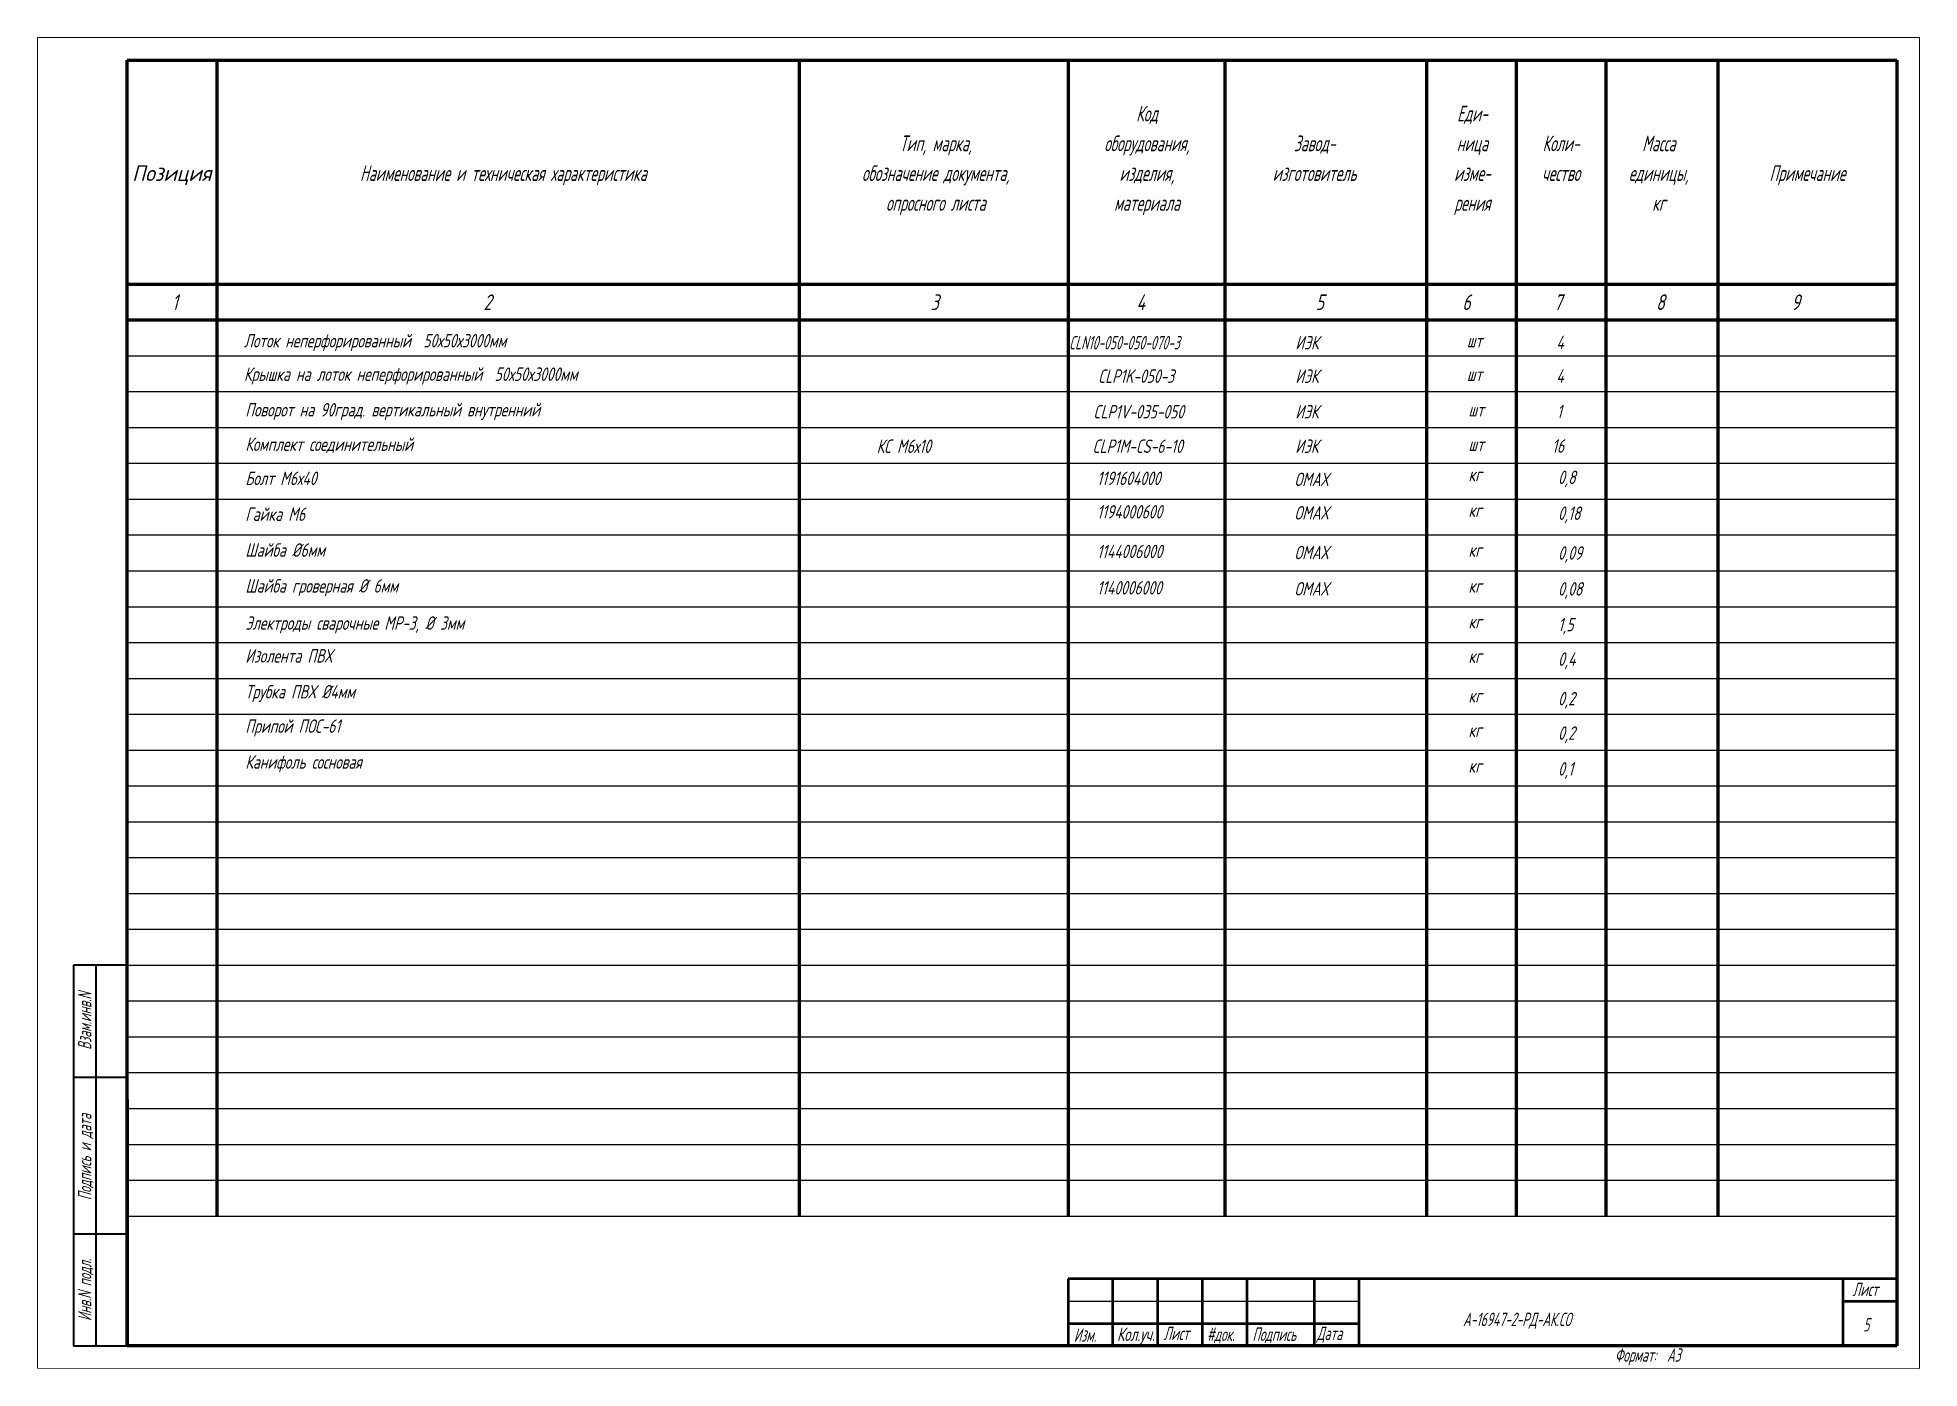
# Model space of a CAD drawing. Header units: millimetres. Extents: x 152217 to 562659, y 54507 to 219294.
# Drawn here: x 562239.5 to 562659.5, y 218699.2 to 218996.2 of the extents above; entities that cross this region are included whole.
import ezdxf
from ezdxf.enums import TextEntityAlignment as Align

# ---------------------------------------------------------------- set-up
doc = ezdxf.new("R2010")
doc.units = ezdxf.units.MM
doc.layers.get('0').update_dxf_attribs({"lineweight": 18})
doc.layers.get('Defpoints').update_dxf_attribs({"color": 139, "lineweight": 18})
for name, color, linetype, lineweight in [('Обводка', 6, 'Continuous', 25), ('Рамка толстая', 7, 'Continuous', 60), ('Текст_КИП', 2, 'Continuous', 25)]:
    doc.layers.add(name, color=color, linetype=linetype, lineweight=lineweight)
doc.styles.get("Standard").update_dxf_attribs({"font": 'simplex.shx', "width": 0.6, "oblique": 15})

msp = doc.modelspace()

# ---------------------------------------------------------------- texts
at = {"color": 2, "oblique": 15, "width": 0.7}
for p in [(562519.9884, 218896.127), (562519.9884, 218888.6617), (562519.9884, 218879.8071), (562519.9884, 218871.7021)]:
    msp.add_text('ОМАХ', height=3, dxfattribs=at).set_placement(p)
at = {"color": 2, "oblique": 15, "width": 0.6}
for s, p in [('Взам.инв.N', (562251.4593, 218776.7184)), ('Подпись и дата', (562251.4593, 218746.3625)), ('Инв.N подл.', (562251.4593, 218716.7184))]:
    msp.add_text(s, height=3, rotation=90, dxfattribs=at).set_placement(p, align=Align.CENTER)
at = {"layer": 'Текст_КИП', "oblique": 15}
for s, height, width, p in [('Код', 3.5, 0.6, (562487.0597, 218977.5184)), ('Еди-', 3.5, 0.6, (562559.6774, 218977.5184)), ('Тип, марка,', 3.5, 0.6, (562439.9307, 218970.8684)), ('оборудования,', 3.5, 0.6, (562487.0597, 218970.8684)), ('Завод-', 3.5, 0.6, (562524.4593, 218970.8684)), ('ница', 3.5, 0.6, (562559.6774, 218970.8684)), ('Коли-', 3.5, 0.6, (562579.4593, 218970.8684)), ('Масса', 3.5, 0.6, (562601.2947, 218970.8684)), ('Наименование и техническая характеристика', 3.5, 0.6, (562343.4058, 218964.2184)), ('обозначение документа,', 3.5, 0.6, (562439.9307, 218964.2184)), ('изделия,', 3.5, 0.6, (562487.0597, 218964.2184)), ('изготовитель', 3.5, 0.6, (562524.4593, 218964.2184)), ('изме-', 3.5, 0.6, (562559.6774, 218964.2184)), ('Примечание', 3.5, 0.6, (562634.4593, 218964.2184)), ('чество', 3.5, 0.6, (562579.4593, 218964.2184)), ('единицы,', 3.5, 0.6, (562601.2947, 218964.2184)), ('опросного листа', 3.5, 0.6, (562439.9307, 218957.5684)), ('материала', 3.5, 0.6, (562487.0597, 218957.5684)), ('рения', 3.5, 0.6, (562559.6774, 218957.5684)), ('кг', 3.5, 0.6, (562601.2947, 218957.5684)), ('ИЭК', 3, 0.7, (562522.7579, 218911.2252)), ('ИЭК', 3, 0.7, (562522.7456, 218903.5271))]:
    msp.add_text(s, height=height, dxfattribs=dict(at, width=width)).set_placement(p, align=Align.CENTER)
at = {"layer": 'Текст_КИП', "oblique": 15, "width": 0.822902}
msp.add_text('Позиция', height=3.5, dxfattribs=at).set_placement((562260.5469, 218964.2184), (562278.2393, 218964.2184), align=Align.FIT)
at = {"layer": 'Текст_КИП', "oblique": 15}
for s, height, width, p in [('1', 3.5, 0.7, (562269.4393, 218935.4229)), ('2', 3.5, 0.7, (562338.999, 218935.4229)), ('3', 3.5, 0.7, (562438.7747, 218935.4229)), ('4', 3.5, 0.7, (562484.7282, 218935.4229)), ('5', 3.5, 0.7, (562524.7014, 218935.4229)), ('6', 3.5, 0.7, (562557.4354, 218935.4229)), ('7', 3.5, 0.7, (562577.8941, 218935.4229)), ('8', 3.5, 0.7, (562600.6876, 218935.4229)), ('9', 3.5, 0.7, (562630.9036, 218935.4229)), ('Лоток неперфорированный  50х50х3000мм', 3, 0.7, (562285.5155, 218927.0811)), ('CLN10-050-050-070-3', 3, 0.6, (562469.6589, 218926.6364)), ('ИЭК', 3, 0.7, (562520.1918, 218926.6364)), ('шт', 3, 0.7, (562558.4682, 218927.0727)), ('Крышка на лоток неперфорированный  50х50х3000мм', 3, 0.7, (562285.5155, 218919.6066)), ('CLP1K-050-3', 3, 0.7, (562476.1412, 218919.1619)), ('ИЭК', 3, 0.7, (562520.1918, 218919.1619)), ('шт', 3, 0.7, (562558.4682, 218919.5982)), ('Поворот на 90град. вертикальный внутренний', 3, 0.7, (562285.8197, 218911.6698)), ('CLP1V-035-050', 3, 0.7, (562475.0798, 218911.2252)), ('шт', 3, 0.7, (562558.8197, 218911.6614)), ('1', 3, 0.7, (562578.5488, 218911.278)), ('Комплект соединительный', 3, 0.7, (562285.8197, 218903.9718)), ('КС М6х10', 3, 0.7, (562426.7365, 218903.5271)), ('CLP1M-CS-6-10', 3, 0.7, (562474.8922, 218903.5271)), ('шт', 3, 0.7, (562558.8197, 218903.9633)), ('16', 3, 0.7, (562577.4758, 218903.58)), ('Болт М6х40', 3, 0.7, (562285.8197, 218896.3552)), ('1191604000', 3, 0.7, (562475.9255, 218896.3552)), ('кг', 3, 0.7, (562558.8197, 218897.2181)), ('0,8', 3, 0.7, (562578.8197, 218896.5751)), ('1194000600', 3, 0.7, (562475.9255, 218888.89)), ('0,18', 3, 0.7, (562578.8197, 218888.5751)), ('Гайка М6', 3, 0.7, (562285.8197, 218888.3552)), ('кг', 3, 0.7, (562558.8197, 218889.2181)), ('Шайба %%C6мм', 3, 0.7, (562285.8197, 218880.3552)), ('1144006000', 3, 0.7, (562475.9255, 218880.0354)), ('кг', 3, 0.7, (562558.8197, 218880.3317)), ('0,09', 3, 0.7, (562578.8197, 218879.6888)), ('Шайба гроверная %%C 6мм', 3, 0.7, (562285.8197, 218872.3552)), ('1140006000', 3, 0.7, (562475.9255, 218871.9304)), ('0,08', 3, 0.7, (562578.8197, 218871.6888)), ('кг', 3, 0.7, (562558.8197, 218872.3317)), ('Электроды сварочные МР-3, %%C 3мм', 3, 0.7, (562285.8197, 218864.059)), ('кг', 3, 0.7, (562558.8197, 218864.356)), ('1,5', 3, 0.7, (562578.8197, 218863.713)), ('Изолента ПВХ', 3, 0.7, (562285.8197, 218856.7349)), ('кг', 3, 0.7, (562558.8197, 218856.6611)), ('0,4', 3, 0.7, (562578.8197, 218856.0181)), ('Трубка ПВХ %%C4мм', 3, 0.7, (562285.8197, 218848.7349)), ('кг', 3, 0.7, (562558.8197, 218847.83)), ('0,2', 3, 0.7, (562578.8197, 218847.187)), ('Припой ПОС-61', 3, 0.7, (562285.8197, 218841.0539)), ('кг', 3, 0.7, (562558.8197, 218840.1489)), ('0,2', 3, 0.7, (562578.8197, 218839.506)), ('Канифоль сосновая', 3, 0.7, (562285.8197, 218833.0539)), ('кг', 3, 0.7, (562558.8197, 218832.1489)), ('0,1', 3, 0.7, (562578.8197, 218831.506))]:
    msp.add_text(s, height=height, dxfattribs=dict(at, width=width)).set_placement(p)
at = {"layer": 'Текст_КИП', "oblique": 15, "width": 0.7}
for p in [(562580.0793, 218926.6893), (562580.0793, 218919.2148)]:
    msp.add_text('4', height=3, dxfattribs=at).set_placement(p, align=Align.RIGHT)
at = {"layer": 'Текст_КИП', "lineweight": -3, "oblique": 15, "width": 0.6}
for s, p in [('Лист', (562644.5408, 218715.3343)), ('Изм.', (562470.7378, 218705.1482)), ('Лист', (562490.757, 218705.512)), ('#док.', (562500.4026, 218705.3301)), ('Подпись', (562510.5942, 218705.3301)), ('Дата', (562524.9716, 218705.512)), ('5', (562646.9002, 218707.45)), ('Формат:  А3', (562591.5023, 218700.6906))]:
    msp.add_text(s, height=3, dxfattribs=at).set_placement(p)
at = {"layer": 'Текст_КИП', "ltscale": 0.02, "oblique": 15, "width": 0.6}
msp.add_text('А-16947-2-РД-АК.СО', height=3, dxfattribs=at).set_placement((562557.6102, 218708.6485))
at = {"layer": 'Текст_КИП', "lineweight": -3, "oblique": 15, "width": 0.580214}
msp.add_text('Кол.уч.', height=3, dxfattribs=at).set_placement((562480.3835, 218705.3301), (562488.7551, 218705.3301), align=Align.FIT)

# ---------------------------------------------------------------- linework, layer by layer
at = {"lineweight": 60}
for p, q in [((562259.4593, 218704.2184), (562259.4593, 218991.2184)), ((562259.4593, 218991.2184), (562654.4593, 218991.2184)), ((562279.4593, 218991.2184), (562279.4593, 218733.2184)), ((562409.4593, 218991.2184), (562409.4593, 218733.2184)), ((562469.4593, 218991.2184), (562469.4593, 218733.2184)), ((562504.4593, 218991.2184), (562504.4593, 218733.2184)), ((562549.4593, 218991.2184), (562549.4593, 218733.2184)), ((562569.4593, 218991.2184), (562569.4593, 218733.2184)), ((562589.4593, 218991.2184), (562589.4593, 218733.2184)), ((562614.4593, 218991.2184), (562614.4593, 218733.2184)), ((562654.4593, 218991.2184), (562654.4593, 218704.2184)), ((562259.4593, 218941.2184), (562654.4593, 218941.2184)), ((562259.4593, 218933.2184), (562654.4593, 218933.2184)), ((562654.4593, 218704.2184), (562259.4593, 218704.2184))]:
    msp.add_line(p, q, dxfattribs=at)
at = {"color": 7, "lineweight": 40}
for p, q in [((562247.4593, 218789.2184), (562247.4593, 218704.2184)), ((562259.4593, 218789.2184), (562247.4593, 218789.2184)), ((562252.4593, 218789.2184), (562252.4593, 218704.2184)), ((562247.4593, 218764.2184), (562259.4593, 218764.2184)), ((562247.4593, 218729.2184), (562259.4593, 218729.2184)), ((562247.4593, 218704.2184), (562259.4593, 218704.2184))]:
    msp.add_line(p, q, dxfattribs=at)
at = {"lineweight": 50}
for p, q in [((562654.4593, 218719.2184), (562469.4593, 218719.2184)), ((562469.4593, 218719.2184), (562469.4593, 218704.2184)), ((562479.4593, 218704.2184), (562479.4593, 218719.2184)), ((562489.4593, 218704.2184), (562489.4593, 218719.2184)), ((562499.4593, 218704.2184), (562499.4593, 218719.2184)), ((562509.4593, 218704.2184), (562509.4593, 218719.2184)), ((562524.4593, 218704.2184), (562524.4593, 218719.2184)), ((562534.4593, 218704.2184), (562534.4593, 218719.2184)), ((562642.4593, 218704.2184), (562642.4593, 218719.2184)), ((562642.4593, 218714.2184), (562654.4593, 218714.2184)), ((562469.4593, 218709.2184), (562534.4593, 218709.2184))]:
    msp.add_line(p, q, dxfattribs=at)
at = {"lineweight": -3}
msp.add_line((562469.4593, 218714.2184), (562534.4593, 218714.2184), dxfattribs=at)
at = {"layer": 'Defpoints'}
for p, q in [((562239.4593, 218996.2184), (562659.4593, 218996.2184)), ((562239.4593, 218996.2184), (562239.4593, 218699.2463)), ((562659.4593, 218996.2184), (562659.4593, 218699.2184)), ((562239.4593, 218699.2463), (562659.4593, 218699.2184))]:
    msp.add_line(p, q, dxfattribs=at)
at = {"layer": 'Обводка', "color": 155}
for p, q in [((562259.4593, 218925.2184), (562654.4593, 218925.2184)), ((562259.4593, 218917.2184), (562654.4593, 218917.2184)), ((562259.4593, 218909.2184), (562654.4593, 218909.2184)), ((562259.4593, 218901.2184), (562654.4593, 218901.2184)), ((562259.4593, 218893.2184), (562654.4593, 218893.2184)), ((562259.4593, 218885.2184), (562654.4593, 218885.2184)), ((562259.4593, 218877.2184), (562654.4593, 218877.2184)), ((562259.4593, 218869.2184), (562654.4593, 218869.2184)), ((562259.4593, 218861.2184), (562654.4593, 218861.2184)), ((562259.4593, 218853.2184), (562654.4593, 218853.2184)), ((562259.4593, 218845.2184), (562654.4593, 218845.2184)), ((562259.4593, 218837.2184), (562654.4593, 218837.2184)), ((562259.4593, 218829.2184), (562654.4593, 218829.2184)), ((562259.4593, 218821.2184), (562654.4593, 218821.2184)), ((562259.4593, 218813.2184), (562654.4593, 218813.2184)), ((562259.4593, 218805.2184), (562654.4593, 218805.2184)), ((562259.4593, 218797.2184), (562654.4593, 218797.2184)), ((562259.4593, 218789.2184), (562654.4593, 218789.2184)), ((562259.4593, 218781.2184), (562654.4593, 218781.2184)), ((562259.4593, 218773.2184), (562654.4593, 218773.2184)), ((562259.4593, 218765.2184), (562654.4593, 218765.2184)), ((562259.4593, 218757.2184), (562654.4593, 218757.2184)), ((562259.4593, 218749.2184), (562654.4593, 218749.2184)), ((562259.4593, 218741.2184), (562654.4593, 218741.2184)), ((562259.4593, 218733.2184), (562654.4593, 218733.2184)), ((562259.4593, 218733.2184), (562654.4593, 218733.2184))]:
    msp.add_line(p, q, dxfattribs=at)
at = {"layer": 'Рамка толстая', "color": 7}
msp.add_line((562259.4593, 218759.2184), (562259.4593, 218704.2184), dxfattribs=at)
msp.add_line((562259.4593, 218759.2184), (562259.4593, 218704.2184), dxfattribs=at)

msp.set_redraw_order([(e.dxf.handle, doc.entitydb.next_handle()) for e in msp.query("TEXT MTEXT ATTDEF DIMENSION ARC_DIMENSION")])  # texts and dimensions are drawn at this point

doc.saveas('drawing.dxf')
